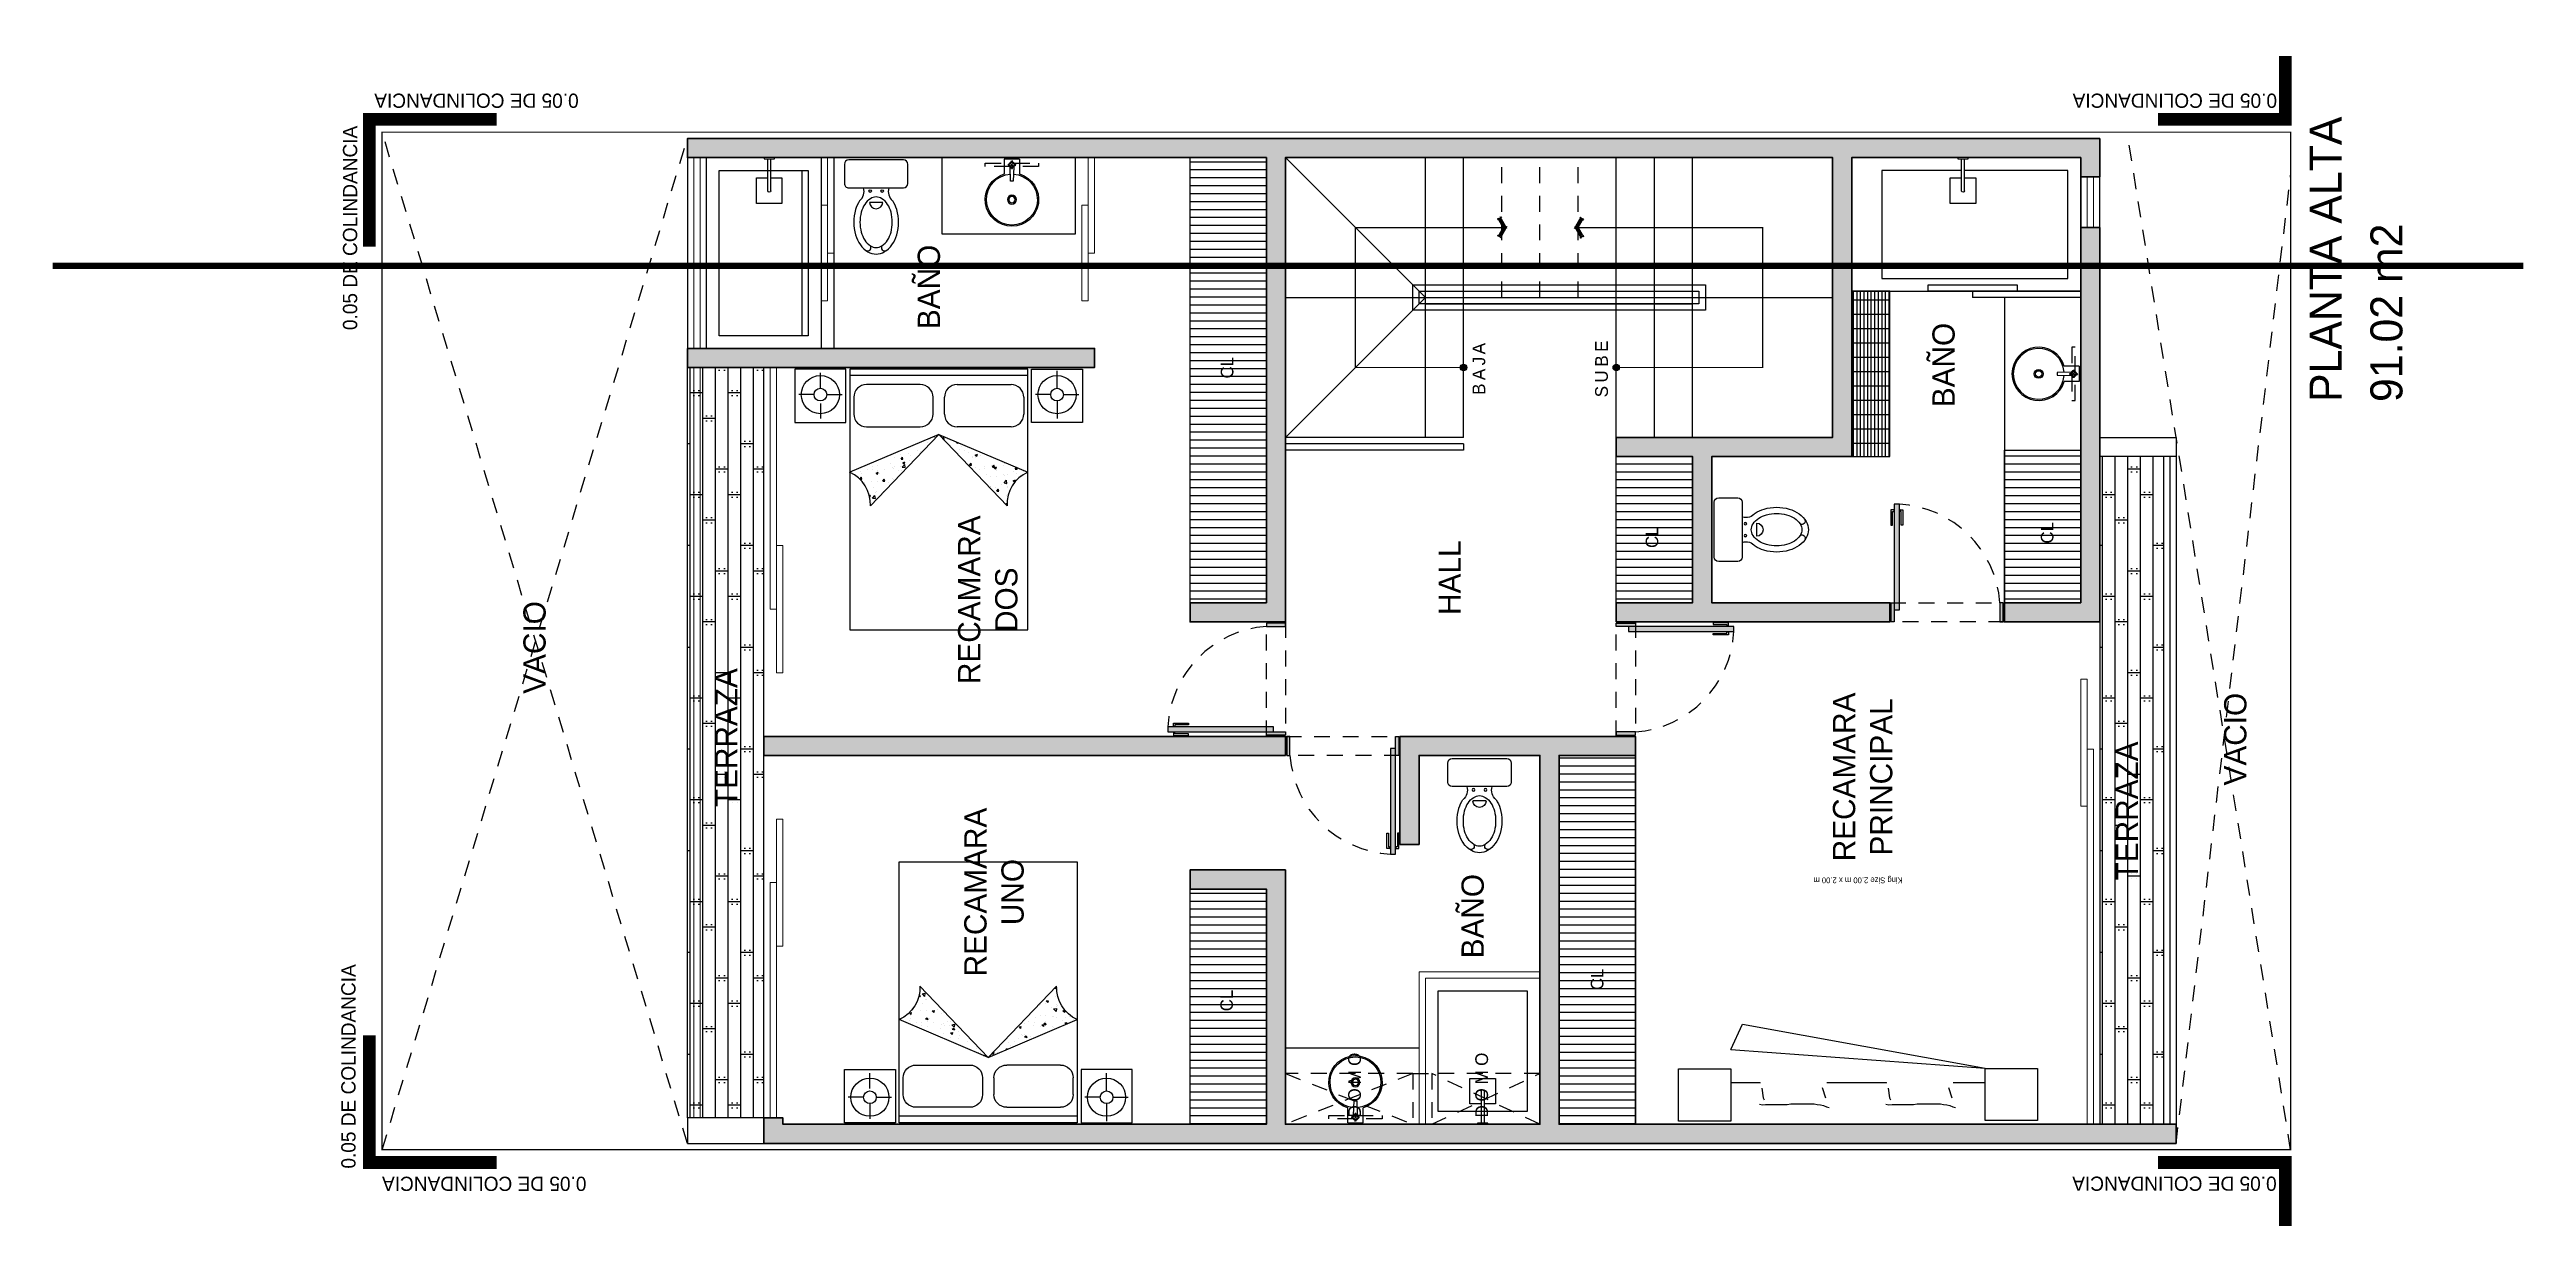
# Model space of a CAD drawing. Header units: metres. Extents: x -58 to 722, y -1100 to 345.
# Drawn here: x 70.49 to 89.95, y 8.35 to 17.65 of the extents above; entities that cross this region are included whole.
import ezdxf

# ---------------------------------------------------------------- set-up
doc = ezdxf.new("R2010")
doc.units = ezdxf.units.M
doc.header["$MEASUREMENT"] = 0
doc.set_wipeout_variables(frame=1)
for name, pattern in [('CENTER2', [1.125, 0.75, -0.125, 0.125, -0.125]), ('CONTINUA', [200, 100, 100]), ('HIDDEN2', [0.1875, 0.125, -0.0625])]:
    doc.linetypes.add(name, pattern=pattern)
doc.layers.get('0').update_dxf_attribs({"color": 255})
doc.layers.get('DEFPOINTS').update_dxf_attribs({"color": 250})
for name, color, linetype in [('A-HATCH', 252, 'Continuous'), ('A-MOBILIARIO SANITARIO', 124, 'Continuous'), ('A-PROYECCIONES', 191, 'HIDDEN2'), ('A-TEXTOS', 131, 'Continuous'), ('FSR_ARQ_001TERRENO', 8, 'Continuous'), ('FSR_ARQ_003RELLENODEMUROS', 251, 'Continuous'), ('FSR_ARQ_007PROYECCIONES', 200, 'HIDDEN2'), ('FSR_ARQ_008MOBILIARIO', 115, 'Continuous'), ('FSR_ARQ_009ESCALERA', 40, 'Continuous'), ('FSR_ARQ_010MUROBAJO', 33, 'Continuous'), ('FSR_ARQ_011MOBILIARIOSANI', 124, 'Continuous'), ('FSR_ARQ_012PUERTAS', 233, 'Continuous'), ('FSR_ARQ_014TEXTOS', 142, 'Continuous'), ('FSR_ARQ_018HATCH', 252, 'Continuous'), ('FSR_ARQ_019INDICADORES', 65, 'Continuous'), ('FSR_ARQ_024LINEACORTE', 10, 'Continuous'), ('MOBILIARIO', 125, 'Continuous')]:
    doc.layers.add(name, color=color, linetype=linetype)
doc.layers.add('FSR_ARQ_002MURO', color=150, linetype='Continuous', lineweight=30)
doc.layers.add('FSR_ARQ_013VENTANAS', color=4, linetype='Continuous', lineweight=5)
doc.styles.add('ESPACIOS', font='GOTHIC.TTF')
pattern_1 = [(180, (33.955466, 129.64211), (-8e-18, -0.0625), [])]
pattern_2 = [(90, (33.955466, 129.642112), (-0.015625, 0.0078125), [0, -0.015625])]

msp = doc.modelspace()

# ---------------------------------------------------------------- texts
at = {"layer": 'A-TEXTOS', "insert": (79.793, 15.063), "char_height": 0.0986, "attachment_point": 7, "rotation": 90, "style": 'ESPACIOS'}
msp.add_mtext_dynamic_manual_height_columns('CL', width=0.18501, gutter_width=0.296, heights=[0], dxfattribs=at)
at = {"layer": 'FSR_ARQ_014TEXTOS', "style": 'ESPACIOS'}
for s, width, gutter_width, insert, char_height, attachment_point, rotation in [('0.05 DE COLINDANCIA', 3.09515, 0.525, (74.646, 17.304), 0.112, 7, 180), ('0.05 DE COLINDANCIA', 3.09515, 0.525, (87.994, 17.304), 0.112, 7, 180), ('0.05 DE COLINDANCIA', 3.09515, 0.525, (72.907, 15.443), 0.112, 7, 90), ('\\pxi5.98854;PLANTA ALTA', 3.93119, 0.302, (88.25, 13.371), 0.2516, 1, 90), ('\\pxi5.98854;91.02 m2', 3.93119, 0.302, (88.728, 13.371), 0.2516, 1, 90), ('BAÑO', 0.84615, 0.525, (77.488, 16.114), 0.175, 9, 90), ('BAÑO', 0.84615, 0.525, (85.463, 15.5), 0.175, 9, 90), ('\\pxqc;{\\T1.3;BAJA}', 0.87446, 0.75, (81.671, 14.714), 0.1, 1, 90), ('\\pxqc;{\\T1.3;SUBE}', 0.87446, 0.75, (82.635, 14.714), 0.1, 1, 90), ('\\pxqc;RECAMARA\\PDOS', 2.22389, 0.525, (78.097, 14.435), 0.175, 9, 90), ('CL', 0.18501, 0.296, (83.132, 13.73), 0.0986, 7, 90), ('CL', 0.18501, 0.296, (86.238, 13.765), 0.0986, 7, 90), ('HALL', 0.84615, 0.525, (81.579, 13.789), 0.175, 9, 90), ('VACIO', 2.22389, 0.525, (74.389, 12.584), 0.175, 7, 90), ('\\pxqc;TERRAZA', 2.22389, 0.525, (75.894, 11.127), 0.175, 7, 90), ('VACIO', 2.22389, 0.525, (87.756, 11.863), 0.175, 7, 90), ('\\pxqc;TERRAZA', 2.22389, 0.525, (86.902, 10.551), 0.175, 7, 90), ('\\pxqc;RECAMARA\\PUNO', 2.22389, 0.525, (78.146, 9.913), 0.175, 7, 90), ('BAÑO', 0.84615, 0.525, (81.762, 11.167), 0.175, 9, 90), ('0.05 DE COLINDANCIA', 3.09515, 0.525, (72.894, 8.851), 0.112, 7, 90), ('CL', 0.18501, 0.296, (82.701, 10.254), 0.0986, 7, 90), ('CL', 0.18501, 0.296, (79.789, 10.088), 0.0986, 7, 90), ('\\pxqc;{\\T1.3;DOMO}', 0.87446, 0.75, (80.694, 9.086), 0.1, 1, 90), ('0.05 DE COLINDANCIA', 3.09515, 0.525, (74.707, 8.789), 0.112, 7, 180), ('0.05 DE COLINDANCIA', 3.09515, 0.525, (87.991, 8.79), 0.112, 7, 180)]:
    msp.add_mtext_dynamic_manual_height_columns(s, width=width, gutter_width=gutter_width, heights=[0], dxfattribs=dict(at, insert=insert, char_height=char_height, attachment_point=attachment_point, rotation=rotation))

# ---------------------------------------------------------------- blocks, each defined once
blk = doc.blocks.new('JAR-Almohada cama')
at = {"color": 0, "linetype": 'ByBlock'}
blk.add_wipeout([(-0.304, 0.169), (-0.278, 0.165), (-0.205, 0.165), (-0.18, 0.169), (-0.013, 0.169), (0.011, 0.177), (0.035, 0.177), (0.045, 0.173), (0.013, 0.166), (0.037, 0.158), (0.214, 0.149), (0.237, 0.137), (0.265, 0.115), (0.257, 0.093), (0.25, 0.041), (0.243, -0.012), (0.245, -0.028), (0.256, -0.064), (0.267, -0.1), (0.271, -0.112), (0.272, -0.13), (0.257, -0.144), (0.237, -0.149), (0.056, -0.153), (0.02, -0.154), (-0.15, -0.146), (-0.175, -0.138), (-0.199, -0.134), (-0.223, -0.134), (-0.248, -0.126), (-0.26, -0.101), (-0.265, -0.065), (-0.27, -0.029), (-0.265, 0.063), (-0.262, 0.07), (-0.282, 0.116), (-0.29, 0.14)], dxfattribs=at)
for points in [[(0.261, 0.115), (0.237, 0.121), (0.213, 0.117), (0.045, 0.117), (0.014, 0.112), (-0.168, 0.112), (-0.193, 0.116), (-0.217, 0.12), (-0.241, 0.124), (-0.265, 0.136), (-0.286, 0.14)], [(-0.261, 0.068), (-0.233, -0.013)], [(0.243, -0.01), (0.233, 0.064), (0.225, 0.081)]]:
    blk.add_lwpolyline(points, dxfattribs=at)
blk = doc.blocks.new('JAR-Cama King')
at = {"color": 0, "linetype": 'ByBlock'}
blk.add_wipeout([(-1, -0.025), (1, -0.025), (1, -1.975), (0.998, -1.99), (0.99, -2.004), (0.979, -2.015), (0.965, -2.023), (0.95, -2.025), (-0.95, -2.025), (-0.965, -2.023), (-0.979, -2.015), (-0.99, -2.004), (-0.998, -1.99), (-1, -1.975)], dxfattribs=at)
for p, q in [((-1, -0.326), (1, -0.326)), ((1, -0.589), (-1, -0.442)), ((0.907, -0.788), (-1, -0.442)), ((1, -0.589), (0.907, -0.788))]:
    blk.add_line(p, q, dxfattribs=at)
at = {"layer": 'DEFPOINTS', "color": 0, "linetype": 'ByBlock', "insert": (0, -1.925), "char_height": 0.045, "width": 1.07893, "attachment_point": 5}
blk.add_mtext('King Size 2.00 m x 2.00 m', dxfattribs=at)
at = {"color": 0, "linetype": 'ByBlock'}
for p in [(-0.48, -0.273), (0.513, -0.273)]:
    blk.add_blockref('JAR-Almohada cama', p, dxfattribs=at)
blk = doc.blocks.new('WC')
for p, q in [((0.02, 0.215), (0.02, -0.215)), ((0.205, 0.25), (0.055, 0.25)), ((0.24, -0.215), (0.24, 0.215)), ((0.353, -0.052), (0.353, 0.052)), ((0.055, -0.25), (0.205, -0.25))]:
    blk.add_line(p, q)
blk.add_lwpolyline([(0.709, 0, 0.144399), (0.695, 0.045, 0.107176), (0.65, 0.09, 0.077789), (0.589, 0.117, 0.064981), (0.51, 0.127, 0.064981), (0.431, 0.117, 0.077789), (0.37, 0.09, 0.107176), (0.325, 0.045, 0.144399), (0.311, 0, 0.144399), (0.325, -0.045, 0.107176), (0.37, -0.09, 0.077789), (0.431, -0.117, 0.064981), (0.51, -0.127, 0.064981), (0.589, -0.117, 0.077789), (0.65, -0.09, 0.107176), (0.695, -0.045, 0.144399)], format="xyb", close=True)
blk.add_lwpolyline([(0.342, -0.13, 0.072633), (0.411, -0.162, 0.070933), (0.51, -0.176, 0.070933), (0.609, -0.162, 0.082513), (0.687, -0.124, 0.10681), (0.743, -0.064, 0.133944), (0.76, 0, 0.133944)], format="xyb")
for centre in [(0.265, 0.047), (0.265, -0.047)]:
    blk.add_circle(centre, 0.01)
for centre, radius, start, end in [((0.055, 0.215), 0.035, 90, 180), ((0.205, 0.215), 0.035, 0, 90), ((0.269, 0.19), 0.0949, 252.4197, 320.4238), ((0.484, -0.091), 0.263, 106.2295, 122.8466), ((0.352, 0), 0.052, 271.9761, 88.0239), ((0.51, -0.179), 0.355, 90, 106.2295), ((0.51, -0.179), 0.355, 73.7705, 90), ((0.536, -0.091), 0.263, 54.9026, 73.7705), ((0.575, -0.035), 0.195, 30.5161, 54.9026), ((0.709, 0.067), 0.0261, 237.3898, 26.2472), ((0.634, 0), 0.126, 0, 30.5161), ((0.269, -0.19), 0.0949, 39.5762, 107.5803), ((0.709, -0.067), 0.0261, 333.7528, 122.6102), ((0.055, -0.215), 0.035, 180, 270), ((0.205, -0.215), 0.035, 270, 0)]:
    blk.add_arc(centre, radius, start, end)
blk = doc.blocks.new('*X12')
at = {"color": 0}
for p, q in [((28.749, -1.742), (28.749, -1.742)), ((28.812, -1.734), (28.812, -1.734)), ((28.882, -1.711), (28.882, -1.711)), ((28.906, -1.721), (28.906, -1.721)), ((28.957, -1.65), (28.957, -1.65)), ((28.972, -1.623), (28.972, -1.623)), ((28.984, -1.618), (28.984, -1.618)), ((29.009, -1.599), (29.016, -1.6)), ((29.016, -1.6), (29.016, -1.596)), ((29.079, -1.616), (29.087, -1.606)), ((29.085, -1.621), (29.09, -1.622)), ((29.09, -1.622), (29.087, -1.606)), ((29.118, -1.623), (29.118, -1.623)), ((29.184, -1.645), (29.189, -1.643)), ((29.184, -1.645), (29.197, -1.653)), ((29.197, -1.653), (29.199, -1.647)), ((29.208, -1.7), (29.208, -1.7)), ((29.222, -1.68), (29.222, -1.68)), ((29.252, -1.711), (29.252, -1.711)), ((29.282, -1.728), (29.282, -1.728)), ((29.333, -1.745), (29.351, -1.739)), ((29.333, -1.745), (29.346, -1.754)), ((29.346, -1.754), (29.351, -1.739)), ((29.376, -1.749), (29.376, -1.749)), ((28.368, -1.882), (28.368, -1.882)), ((28.427, -1.934), (28.439, -1.92)), ((28.427, -1.934), (28.442, -1.935)), ((28.431, -1.874), (28.431, -1.874)), ((28.436, -1.888), (28.436, -1.888)), ((28.437, -1.916), (28.437, -1.916)), ((28.442, -1.935), (28.439, -1.92)), ((28.485, -1.856), (28.485, -1.856)), ((28.523, -1.836), (28.523, -1.836)), ((28.526, -1.861), (28.526, -1.861)), ((28.554, -1.887), (28.571, -1.88)), ((28.554, -1.887), (28.566, -1.895)), ((28.566, -1.828), (28.566, -1.828)), ((28.566, -1.869), (28.566, -1.869)), ((28.566, -1.895), (28.571, -1.88)), ((28.583, -1.891), (28.583, -1.891)), ((28.607, -1.95), (28.619, -1.935)), ((28.618, -1.939), (28.618, -1.939)), ((28.619, -1.861), (28.619, -1.861)), ((28.622, -1.951), (28.619, -1.935)), ((28.669, -1.811), (28.669, -1.811)), ((28.68, -1.931), (28.68, -1.931)), ((28.683, -1.841), (28.683, -1.841)), ((28.692, -1.935), (28.692, -1.935)), ((28.695, -1.851), (28.695, -1.851)), ((28.698, -1.768), (28.698, -1.768)), ((28.7, -1.833), (28.7, -1.833)), ((28.729, -1.866), (28.729, -1.866)), ((28.746, -1.832), (28.746, -1.832)), ((28.751, -1.777), (28.763, -1.763)), ((28.751, -1.777), (28.766, -1.779)), ((28.752, -1.867), (28.752, -1.867)), ((28.76, -1.84), (28.78, -1.82)), ((28.76, -1.84), (28.783, -1.844)), ((28.766, -1.779), (28.763, -1.763)), ((28.764, -1.806), (28.781, -1.799)), ((28.764, -1.806), (28.776, -1.814)), ((28.776, -1.814), (28.781, -1.799)), ((28.783, -1.844), (28.78, -1.82)), ((28.815, -1.786), (28.815, -1.786)), ((28.824, -1.752), (28.824, -1.752)), ((29.289, -1.824), (29.301, -1.81)), ((29.289, -1.824), (29.304, -1.826)), ((29.304, -1.826), (29.301, -1.81)), ((29.311, -1.848), (29.311, -1.848)), ((29.312, -1.766), (29.312, -1.766)), ((29.314, -1.758), (29.314, -1.758)), ((29.332, -1.847), (29.332, -1.847)), ((29.335, -1.764), (29.335, -1.764)), ((29.367, -1.862), (29.367, -1.862)), ((29.405, -1.835), (29.405, -1.835)), ((29.408, -1.854), (29.408, -1.854)), ((29.42, -1.895), (29.42, -1.895)), ((29.457, -1.913), (29.457, -1.913)), ((29.46, -1.83), (29.46, -1.83)), ((29.469, -1.84), (29.481, -1.826)), ((29.469, -1.84), (29.484, -1.841)), ((29.484, -1.841), (29.481, -1.826)), ((29.483, -1.846), (29.5, -1.839)), ((29.483, -1.846), (29.495, -1.854)), ((29.495, -1.854), (29.5, -1.839)), ((29.497, -1.913), (29.497, -1.913)), ((29.5, -1.867), (29.5, -1.867)), ((29.553, -1.829), (29.553, -1.829)), ((29.553, -1.901), (29.553, -1.901)), ((29.56, -1.905), (29.56, -1.905)), ((29.561, -1.964), (29.58, -1.944)), ((29.563, -1.815), (29.563, -1.815)), ((29.583, -1.968), (29.58, -1.944)), ((29.584, -1.897), (29.584, -1.897)), ((29.587, -1.814), (29.587, -1.814)), ((29.632, -1.947), (29.649, -1.94)), ((29.632, -1.947), (29.644, -1.955)), ((29.634, -1.873), (29.634, -1.873)), ((29.644, -1.955), (29.649, -1.94)), ((29.648, -1.856), (29.659, -1.843)), ((29.648, -1.856), (29.663, -1.857)), ((29.655, -1.893), (29.655, -1.893)), ((29.663, -1.857), (29.66, -1.843)), ((29.686, -1.906), (29.686, -1.906)), ((29.714, -1.878), (29.714, -1.878)), ((28.46, -1.96), (28.46, -1.96)), ((28.502, -2.064), (28.511, -2.061)), ((28.505, -2.076), (28.506, -2.076)), ((28.506, -2.076), (28.511, -2.061)), ((28.516, -1.955), (28.516, -1.955)), ((28.52, -2.116), (28.52, -2.116)), ((28.527, -2.084), (28.546, -2.063)), ((28.527, -2.084), (28.549, -2.087)), ((28.533, -2.004), (28.533, -2.004)), ((28.549, -2.087), (28.546, -2.063)), ((28.552, -2.038), (28.552, -2.038)), ((28.56, -2.035), (28.56, -2.035)), ((28.563, -1.952), (28.563, -1.952)), ((28.607, -1.95), (28.622, -1.951)), ((28.614, -2.03), (28.614, -2.03)), ((28.65, -1.96), (28.65, -1.96)), ((29.451, -1.994), (29.451, -1.994)), ((29.454, -1.996), (29.454, -1.996)), ((29.494, -2.004), (29.494, -2.004)), ((29.503, -2.028), (29.515, -2.014)), ((29.503, -2.028), (29.518, -2.029)), ((29.518, -2.029), (29.515, -2.014)), ((29.543, -1.978), (29.543, -1.978)), ((29.561, -1.964), (29.583, -1.968)), ((29.571, -2.128), (29.585, -2.123)), ((29.571, -2.128), (29.583, -2.136)), ((29.578, -2.064), (29.578, -2.064)), ((29.581, -1.98), (29.581, -1.98)), ((29.583, -2.136), (29.584, -2.133)), ((29.584, -2), (29.584, -2)), ((29.589, -1.991), (29.589, -1.991))]:
    blk.add_line(p, q, dxfattribs=at)
blk = doc.blocks.new('CAMA1')
for p, q in [((1.4, 2.05), (0, 2.05)), ((0, 2.05), (0, 0)), ((1.4, 2), (0, 2)), ((1.4, 0), (1.4, 2.05)), ((0.032, 1.829), (0.032, 1.697)), ((0.555, 1.929), (0.132, 1.929)), ((0.655, 1.697), (0.655, 1.829)), ((0.745, 1.697), (0.745, 1.829)), ((0.845, 1.929), (1.268, 1.929)), ((1.368, 1.829), (1.368, 1.697)), ((0.132, 1.597), (0.555, 1.597)), ((1.268, 1.597), (0.845, 1.597)), ((0.7, 1.537), (0, 1.239)), ((0.7, 1.537), (0.163, 0.976)), ((0.7, 1.537), (1.237, 0.976)), ((0.7, 1.537), (1.4, 1.239)), ((0, 0), (1.4, 0))]:
    blk.add_line(p, q)
for centre, radius, start, end in [((0.132, 1.829), 0.1, 90, 180), ((0.555, 1.829), 0.1, 0, 90), ((0.845, 1.829), 0.1, 90, 180), ((1.268, 1.829), 0.1, 0, 90), ((0.132, 1.697), 0.1, 180, 270), ((0.555, 1.697), 0.1, 270, 0), ((0.845, 1.697), 0.1, 180, 270), ((1.268, 1.697), 0.1, 270, 360), ((-0.112, 0.988), 0.275, 357.4854, 65.988), ((1.512, 0.988), 0.275, 114.012, 182.5146)]:
    blk.add_arc(centre, radius, start, end)
blk.add_blockref('*X12', (-28.347, 3.12))
blk = doc.blocks.new('ARP-PUERTA 0.90')
h = blk.add_hatch(color=256)
h.dxf.hatch_style = 1
h.paths.add_polyline_path([(0.075, 0.02), (0.075, 0.85), (0.035, 0.85), (0.035, 0.02)])
h.paths.add_polyline_path([(0.01, 0.075), (0.035, 0.075), (0.035, -0.075), (0.01, -0.075)])
h.paths.add_polyline_path([(0.89, 0.075), (0.865, 0.075), (0.865, -0.075), (0.89, -0.075)])
for points in [[(0.033, 0.806), (0.008, 0.806), (0.008, 0.686), (0.02, 0.686), (0.02, 0.794), (0.033, 0.794)], [(0.035, 0.789), (0.033, 0.789), (0.033, 0.811), (0.035, 0.811)], [(0.075, 0.789), (0.078, 0.789), (0.078, 0.811), (0.075, 0.811)], [(0.078, 0.806), (0.103, 0.806), (0.103, 0.686), (0.09, 0.686), (0.09, 0.794), (0.078, 0.794)], [(0.01, 0.065), (0, 0.065), (0, -0.065), (0.01, -0.065)], [(0.89, 0.065), (0.9, 0.065), (0.9, -0.065), (0.89, -0.065)]]:
    blk.add_lwpolyline(points)
for points in [[(0.075, 0.02), (0.075, 0.85), (0.035, 0.85), (0.035, 0.02)], [(0.01, 0.075), (0.035, 0.075), (0.035, -0.075), (0.01, -0.075)], [(0.89, 0.075), (0.865, 0.075), (0.865, -0.075), (0.89, -0.075)]]:
    blk.add_lwpolyline(points, close=True)
at = {"layer": 'A-PROYECCIONES'}
blk.add_lwpolyline([(0, 0.075), (0.9, 0.075), (0.9, -0.075), (0, -0.075)], close=True, dxfattribs=at)
blk.add_arc((0.031, 0.015), 0.836, 4.1111, 86.9871, dxfattribs=at)
blk = doc.blocks.new('OVAMONO')
for p, q in [((-0.06, -0.02), (0.06, -0.02)), ((-0.06, -0.02), (-0.06, -0.136)), ((-0.021, -0.059), (-0.03, -0.059)), ((-0.014, -0.08), (-0.01, -0.191)), ((-0.01, -0.191), (0.01, -0.191)), ((-0.004, -0.041), (-0.004, -0.033)), ((-0.004, -0.093), (-0.004, -0.084)), ((0.004, -0.041), (0.004, -0.033)), ((0.004, -0.093), (0.004, -0.084)), ((0.01, -0.191), (0.014, -0.08)), ((0.03, -0.059), (0.021, -0.059)), ((0.03, -0.067), (0.021, -0.067)), ((0.06, -0.02), (0.06, -0.136))]:
    blk.add_line(p, q)
at = {"linetype": 'HIDDEN2'}
blk.add_lwpolyline([(0.21, -0.05), (-0.21, -0.05), (-0.21, -0.076), (0.21, -0.076)], close=True, dxfattribs=at)
blk.add_lwpolyline([(-0.021, -0.067), (-0.03, -0.067)])
for centre, radius in [((0, -0.063), 0.00413), ((0, -0.337), 0.035), ((0, -0.337), 0.025)]:
    blk.add_circle(centre, radius)
for centre, radius, start, end in [((0, -0.337), 0.21, 106.6032, 73.4001), ((0, -0.337), 0.2, 93.4675, 86.5338), ((-0.036, -0.063), 0.00723, 328.4667, 31.5333), ((0, -0.063), 0.0227, 99.5941, 170.4059), ((0, -0.063), 0.0227, 189.5941, 260.4059), ((-0.021, -0.041), 0.0176, 270, 0), ((-0.021, -0.084), 0.0176, 0, 90), ((0, -0.027), 0.00723, 238.4667, 301.5333), ((0, -0.099), 0.00723, 58.4667, 121.5333), ((0, -0.063), 0.0227, 9.5941, 80.4059), ((0.021, -0.041), 0.0176, 180, 270), ((0, -0.063), 0.0227, 279.5941, 350.4059), ((0.021, -0.084), 0.0176, 90, 180), ((0.036, -0.063), 0.00723, 148.4667, 211.5333)]:
    blk.add_arc(centre, radius, start, end)
blk = doc.blocks.new('ARP-REGADERA')
blk.add_wipeout([(0.04, 0), (0.04, -0.01), (0.0125, -0.01), (0.0125, -0.16), (0.1, -0.16), (0.1, -0.36), (-0.1, -0.36), (-0.1, -0.16), (-0.0125, -0.16), (-0.0125, -0.01), (-0.04, -0.01), (-0.04, 0)])
for p, q in [((-0.04, -0.01), (-0.04, 0)), ((-0.04, 0), (0.04, 0)), ((0.04, 0), (0.04, -0.01)), ((0.04, -0.01), (-0.04, -0.01)), ((-0.0125, -0.26), (-0.0125, -0.01)), ((0.0125, -0.26), (0.0125, -0.01))]:
    blk.add_line(p, q)
blk.add_lwpolyline([(-0.0125, -0.16), (-0.1, -0.16), (-0.1, -0.36), (0.1, -0.36), (0.1, -0.16), (0.0125, -0.16)])
blk.add_arc((0, -0.26), 0.0125, 180, 0)
blk = doc.blocks.new('Flecha_1')
blk.add_hatch(color=256).paths.add_polyline_path([(0, 0.00076), (0.00304, -0.001), (0.00285, -0.00132), (0, 0.00032), (-0.00285, -0.00132), (-0.00304, -0.001)])
for p, q in [((0.00032, 0.00127), (-0.00375, -0.00108)), ((0, 0), (-0.00328, -0.00189)), ((-0.00032, 0.00127), (0.00375, -0.00108)), ((0, 0), (0.00328, -0.00189)), ((-0.00361, -0.00057), (-0.00277, -0.00203)), ((0.00361, -0.00057), (0.00277, -0.00203))]:
    blk.add_line(p, q)
blk.add_lwpolyline([(0, 0.00076), (0.00304, -0.001), (0.00285, -0.00132), (0, 0.00032), (-0.00285, -0.00132), (-0.00304, -0.001)], close=True)

# ---------------------------------------------------------------- hatches: boundary and pattern name
at = {"layer": 'FSR_ARQ_003RELLENODEMUROS', "ltscale": 5}
h = msp.add_hatch(dxfattribs=at)
h.set_pattern_fill('DOTS', color=256, scale=0.25, angle=90)
h.set_pattern_definition(pattern_2)
h.paths.add_polyline_path([(75.501, 16.949), (75.501, 16.799), (80.051, 16.799), (80.051, 13.299), (79.451, 13.299), (79.451, 13.149), (80.201, 13.149), (80.201, 16.799), (84.501, 16.799), (84.501, 14.599), (82.801, 14.599), (82.801, 14.449), (83.401, 14.449), (83.401, 13.299), (82.801, 13.299), (82.801, 13.149), (84.951, 13.149), (84.951, 13.299), (83.551, 13.299), (83.551, 14.449), (84.651, 14.449), (84.651, 16.799), (86.451, 16.799), (86.451, 16.649), (86.601, 16.649), (86.601, 16.949)])
h = msp.add_hatch(dxfattribs=at)
h.set_pattern_fill('DOTS', color=256, scale=0.25, angle=90)
h.set_pattern_definition(pattern_2)
h.paths.add_polyline_path([(86.451, 16.249), (86.451, 13.299), (85.851, 13.299), (85.851, 13.149), (86.601, 13.149), (86.601, 16.249)])
h = msp.add_hatch(dxfattribs=at)
h.set_pattern_fill('DOTS', color=256, scale=0.25, angle=90)
h.set_pattern_definition(pattern_2)
h.paths.add_polyline_path([(75.501, 15.299), (75.501, 15.149), (76.251, 15.149), (78.701, 15.149), (78.701, 15.299)])
h = msp.add_hatch(dxfattribs=at)
h.set_pattern_fill('DOTS', color=256, scale=0.25, angle=90)
h.set_pattern_definition(pattern_2)
h.paths.add_polyline_path([(79.451, 11.199), (79.451, 11.049), (80.051, 11.049), (80.051, 9.199), (76.251, 9.199), (76.251, 9.249), (76.101, 9.249), (76.101, 9.049), (87.201, 9.049), (87.201, 9.199), (82.351, 9.199), (82.351, 12.099), (82.951, 12.099), (82.951, 12.249), (81.101, 12.249), (81.101, 11.399), (81.251, 11.399), (81.251, 12.099), (82.201, 12.099), (82.201, 9.199), (80.201, 9.199), (80.201, 11.199)])
h = msp.add_hatch(dxfattribs=at)
h.set_pattern_fill('DOTS', color=256, scale=0.25, angle=90)
h.set_pattern_definition(pattern_2)
h.paths.add_polyline_path([(76.101, 12.249), (76.101, 12.099), (80.201, 12.099), (80.201, 12.249)])
at = {"layer": 'FSR_ARQ_008MOBILIARIO'}
h = msp.add_hatch(dxfattribs=at)
h.set_pattern_fill('LINE', color=256, scale=0.5, angle=180, style=0)
h.set_pattern_definition(pattern_1)
h.paths.add_polyline_path([(79.451, 13.299), (79.451, 16.799), (80.051, 16.799), (80.051, 13.299)])
h = msp.add_hatch(dxfattribs=at)
h.set_pattern_fill('LINE', color=256, scale=0.5, angle=180, style=0)
h.set_pattern_definition(pattern_1)
h.paths.add_polyline_path([(82.801, 13.299), (82.801, 14.449), (83.401, 14.449), (83.401, 13.299)])
h = msp.add_hatch(dxfattribs=at)
h.set_pattern_fill('LINE', color=256, scale=0.5, angle=180, style=0)
h.set_pattern_definition(pattern_1)
h.paths.add_polyline_path([(85.851, 13.299), (85.851, 14.499), (86.451, 14.499), (86.451, 13.299)])
h = msp.add_hatch(dxfattribs=at)
h.set_pattern_fill('LINE', color=256, scale=0.5, angle=180, style=0)
h.set_pattern_definition(pattern_1)
h.paths.add_polyline_path([(82.351, 9.199), (82.351, 12.099), (82.951, 12.099), (82.951, 9.199)])
h = msp.add_hatch(dxfattribs=at)
h.set_pattern_fill('LINE', color=256, scale=0.5, angle=180, style=0)
h.set_pattern_definition(pattern_1)
h.paths.add_polyline_path([(79.451, 9.199), (79.451, 11.049), (80.051, 11.049), (80.051, 9.199)])
edge = h.paths.add_edge_path()
edge.add_line((79.451, 9.199), (79.451, 11.049))
at = {"layer": 'FSR_ARQ_018HATCH'}
h = msp.add_hatch(dxfattribs=at)
h.set_pattern_fill('BOARDWN', color=256, scale=0.05, angle=90, pattern_type=2)
h.set_pattern_definition([(90, (72.02105, 9.74879), (-0.1, 6e-18), []), (180, (72.02105, 9.7488), (-0.2, -0.2), [0.1, -0.7]), (180, (71.99105, 9.7688), (-0.2, -0.2), [0, -0.04, 0, -0.76]), (180, (71.99105, 10.5288), (-0.2, -0.2), [0, -0.04, 0, -0.76]), (180, (71.92105, 10.1488), (-0.2, -0.2), [0.1, -0.7]), (180, (71.89105, 10.1288), (-0.2, -0.2), [0, -0.04, 0, -0.76]), (180, (71.89105, 10.1688), (-0.2, -0.2), [0, -0.04, 0, -0.76])])
h.paths.add_polyline_path([(75.501, 15.149), (75.501, 9.249), (76.101, 9.249), (76.101, 15.149)])
h = msp.add_hatch(dxfattribs=at)
h.set_pattern_fill('BOARDWN', color=256, scale=0.05, angle=90, pattern_type=2)
h.set_pattern_definition([(90, (83.12105, 9.74879), (-0.1, 6e-18), []), (180, (83.12105, 9.7488), (-0.2, -0.2), [0.1, -0.7]), (180, (83.09105, 9.7688), (-0.2, -0.2), [0, -0.04, 0, -0.76]), (180, (83.09105, 10.5288), (-0.2, -0.2), [0, -0.04, 0, -0.76]), (180, (83.02105, 10.1488), (-0.2, -0.2), [0.1, -0.7]), (180, (82.99105, 10.1288), (-0.2, -0.2), [0, -0.04, 0, -0.76]), (180, (82.99105, 10.1688), (-0.2, -0.2), [0, -0.04, 0, -0.76])])
h.paths.add_polyline_path([(86.601, 14.449), (86.601, 9.199), (87.101, 9.199), (87.101, 14.449)])
at = {"layer": 'FSR_ARQ_019INDICADORES'}
h = msp.add_hatch(color=256, dxfattribs=at)
edge = h.paths.add_edge_path()
edge.add_arc((81.601, 15.149), 0.0252, 0, 360)
h = msp.add_hatch(color=256, dxfattribs=at)
edge = h.paths.add_edge_path()
edge.add_arc((82.801, 15.149), 0.0252, 0, 360)
at = {"layer": 'MOBILIARIO'}
h = msp.add_hatch(dxfattribs=at)
h.set_pattern_fill('GRATE', color=256, scale=0.9, angle=90)
h.set_pattern_definition([(90, (33.955466, 129.642112), (-0.028125, 2e-18), []), (180, (33.95547, 129.64211), (-1e-17, -0.1125), [])])
h.paths.add_polyline_path([(84.651, 15.749), (84.651, 14.449), (84.951, 14.449), (84.951, 15.749)])

# ---------------------------------------------------------------- linework, layer by layer
at = {"layer": 'A-HATCH'}
for points in [[(86.451, 15.749), (86.451, 16.799), (84.651, 16.799), (84.651, 15.749)], [(75.751, 15.399), (75.751, 16.699), (76.401, 16.699), (76.401, 15.399)], [(81.401, 9.299), (81.401, 10.249), (82.101, 10.249), (82.101, 9.299)]]:
    msp.add_lwpolyline(points, close=True, dxfattribs=at)
at = {"layer": 'A-PROYECCIONES'}
for p, q in [((81.201, 9.599), (80.201, 9.599)), ((81.201, 9.599), (81.201, 9.199)), ((81.201, 9.599), (81.351, 9.599)), ((82.201, 9.599), (81.351, 9.599)), ((81.351, 9.599), (81.351, 9.199))]:
    msp.add_line(p, q, dxfattribs=at)
at = {"layer": 'FSR_ARQ_001TERRENO', "const_width": 0.1}
for points in [[(87.059, 17.099), (88.059, 17.099), (88.059, 17.599)], [(73.001, 16.099), (73.001, 17.099), (74.001, 17.099)], [(74.001, 8.899), (73.001, 8.899), (73.001, 9.899)], [(88.059, 8.399), (88.059, 8.899), (87.059, 8.899)]]:
    msp.add_lwpolyline(points, dxfattribs=at)
at = {"layer": 'FSR_ARQ_001TERRENO', "const_width": 0.01}
msp.add_lwpolyline([(88.101, 8.999), (73.101, 8.999), (73.101, 16.999), (88.101, 16.999)], close=True, dxfattribs=at)
at = {"layer": 'FSR_ARQ_002MURO'}
for points in [[(82.801, 13.299), (83.401, 13.299), (83.401, 14.449), (82.801, 14.449), (82.801, 14.599), (84.501, 14.599), (84.501, 16.799), (80.201, 16.799), (80.201, 13.149), (79.451, 13.149), (79.451, 13.299), (80.051, 13.299), (80.051, 16.799), (75.501, 16.799), (75.501, 16.949), (86.601, 16.949), (86.601, 16.649), (86.451, 16.649), (86.451, 16.799), (84.651, 16.799), (84.651, 14.449), (83.551, 14.449), (83.551, 13.299), (84.951, 13.299), (84.951, 13.149), (82.801, 13.149)], [(86.601, 16.249), (86.451, 16.249), (86.451, 13.299), (85.851, 13.299), (85.851, 13.149), (86.601, 13.149)], [(75.501, 15.299), (78.701, 15.299), (78.701, 15.149), (76.251, 15.149), (76.251, 15.149), (75.501, 15.149)], [(81.251, 11.399), (81.251, 12.099), (82.201, 12.099), (82.201, 9.199), (80.201, 9.199), (80.201, 11.199), (79.451, 11.199), (79.451, 11.049), (80.051, 11.049), (80.051, 9.199), (76.251, 9.199), (76.251, 9.249), (76.101, 9.249), (76.101, 9.049), (87.201, 9.049), (87.201, 9.199), (82.351, 9.199), (82.351, 12.099), (82.951, 12.099), (82.951, 12.249), (81.101, 12.249), (81.101, 11.399)]]:
    msp.add_lwpolyline(points, close=True, dxfattribs=at)
at = {"layer": 'FSR_ARQ_002MURO', "ltscale": 0.005}
msp.add_lwpolyline([(76.101, 12.099), (80.201, 12.099), (80.201, 12.249), (76.101, 12.249)], close=True, dxfattribs=at)
at = {"layer": 'FSR_ARQ_007PROYECCIONES'}
for p, q in [((75.501, 9.049), (73.101, 16.999)), ((73.101, 8.999), (75.501, 16.949)), ((88.101, 8.999), (86.816, 16.999)), ((81.901, 15.699), (81.901, 16.799)), ((82.201, 15.699), (82.201, 16.799)), ((82.501, 15.699), (82.501, 16.799)), ((87.201, 9.049), (88.101, 16.662)), ((81.201, 9.599), (80.201, 9.199)), ((80.201, 9.599), (81.201, 9.199))]:
    msp.add_line(p, q, dxfattribs=at)
at = {"layer": 'FSR_ARQ_008MOBILIARIO'}
for p, q in [((76.546, 14.986), (76.546, 15.106)), ((78.406, 14.986), (78.406, 15.124)), ((76.496, 14.936), (76.376, 14.936)), ((76.546, 14.867), (76.546, 14.747)), ((76.596, 14.936), (76.716, 14.936)), ((78.356, 14.936), (78.236, 14.936)), ((78.406, 14.886), (78.406, 14.747)), ((78.456, 14.936), (78.576, 14.936)), ((82.801, 13.299), (82.801, 14.449)), ((87.101, 14.449), (87.101, 9.199)), ((87.151, 14.449), (87.151, 9.199)), ((82.951, 9.199), (82.951, 12.099)), ((79.451, 9.199), (79.451, 11.049)), ((76.935, 9.481), (76.935, 9.601)), ((78.795, 9.462), (78.795, 9.601)), ((76.885, 9.412), (76.765, 9.412)), ((76.935, 9.362), (76.935, 9.242)), ((76.985, 9.412), (77.105, 9.412))]:
    msp.add_line(p, q, dxfattribs=at)
for points in [[(79.451, 13.299), (79.451, 16.799), (80.051, 16.799), (80.051, 13.299)], [(76.346, 15.136), (76.346, 14.717), (76.746, 14.717), (76.746, 15.136)], [(78.606, 15.136), (78.606, 14.717), (78.206, 14.717), (78.206, 15.136)], [(85.851, 13.299), (85.851, 14.499), (86.451, 14.499), (86.451, 13.299)], [(76.735, 9.212), (76.735, 9.631), (77.135, 9.631), (77.135, 9.212)], [(78.995, 9.212), (78.995, 9.631), (78.595, 9.631), (78.595, 9.212)]]:
    msp.add_lwpolyline(points, close=True, dxfattribs=at)
msp.add_lwpolyline([(84.651, 15.749), (84.651, 14.449), (84.951, 14.449), (84.951, 15.749), (84.651, 15.749)], dxfattribs=at)
for centre, radius in [((76.546, 14.936), 0.15), ((78.406, 14.936), 0.15), ((76.546, 14.936), 0.05), ((78.406, 14.936), 0.05), ((76.935, 9.412), 0.15), ((78.795, 9.412), 0.15), ((76.935, 9.412), 0.05), ((78.795, 9.412), 0.05)]:
    msp.add_circle(centre, radius, dxfattribs=at)
at = {"layer": 'FSR_ARQ_009ESCALERA'}
for p, q in [((81.301, 15.699), (80.201, 16.799)), ((81.301, 15.699), (81.301, 16.799)), ((81.601, 15.699), (81.601, 16.799)), ((82.801, 15.699), (82.801, 16.799)), ((83.101, 15.699), (83.101, 16.799)), ((83.401, 15.699), (83.401, 16.799)), ((80.201, 15.699), (81.301, 15.699)), ((81.301, 15.699), (80.201, 14.599)), ((81.301, 15.699), (83.401, 15.699)), ((81.301, 14.599), (81.301, 15.699)), ((81.601, 14.599), (81.601, 15.699)), ((82.801, 14.599), (82.801, 15.699)), ((83.101, 14.599), (83.101, 15.699)), ((83.401, 15.699), (84.501, 15.699)), ((83.401, 14.599), (83.401, 15.699)), ((75.501, 9.249), (75.501, 15.149)), ((76.101, 12.249), (76.101, 15.149)), ((81.601, 14.599), (80.201, 14.599)), ((87.201, 14.449), (87.201, 9.199)), ((86.601, 13.149), (86.601, 9.199)), ((76.101, 9.249), (76.101, 12.099))]:
    msp.add_line(p, q, dxfattribs=at)
at = {"layer": 'FSR_ARQ_010MUROBAJO'}
for points in [[(75.651, 16.799), (75.501, 16.799), (75.501, 15.299), (75.651, 15.299)], [(86.451, 16.249), (86.601, 16.249), (86.601, 16.649), (86.451, 16.649)], [(86.601, 14.449), (86.601, 14.599), (87.201, 14.599), (87.201, 14.449)], [(76.101, 9.249), (75.501, 9.249), (75.501, 9.049), (76.101, 9.049)]]:
    msp.add_lwpolyline(points, close=True, dxfattribs=at)
at = {"layer": 'FSR_ARQ_011MOBILIARIOSANI'}
for p, q in [((76.551, 16.799), (76.551, 15.299)), ((76.651, 16.799), (76.651, 15.299)), ((85.851, 15.699), (85.851, 13.299)), ((81.251, 9.799), (80.201, 9.799))]:
    msp.add_line(p, q, dxfattribs=at)
msp.add_lwpolyline([(77.501, 16.8), (77.501, 16.199), (78.551, 16.199), (78.551, 16.799)], dxfattribs=at)
msp.add_lwpolyline([(86.351, 15.849), (86.351, 16.699), (84.889, 16.699), (84.889, 15.849)], close=True, dxfattribs=at)
at = {"layer": 'FSR_ARQ_013VENTANAS'}
for p, q in [((75.551, 16.799), (75.551, 15.299)), ((75.601, 16.799), (75.601, 15.299)), ((76.601, 16.799), (76.601, 16.049)), ((76.651, 16.799), (76.651, 16.049)), ((78.701, 16.8), (78.701, 16.199)), ((86.501, 16.249), (86.501, 16.649)), ((86.551, 16.249), (86.551, 16.649)), ((76.601, 16.049), (76.651, 16.049)), ((75.551, 9.249), (75.551, 15.149)), ((75.601, 9.249), (75.601, 15.149)), ((86.501, 12.149), (86.501, 9.199)), ((86.501, 12.149), (86.551, 12.149)), ((86.551, 12.149), (86.551, 9.199)), ((76.151, 9.249), (76.151, 11.099)), ((76.201, 11.099), (76.151, 11.099)), ((76.201, 9.249), (76.201, 11.099)), ((81.251, 10.399), (82.201, 10.399)), ((81.251, 10.399), (81.251, 9.199)), ((81.301, 10.349), (82.201, 10.349)), ((81.301, 10.349), (81.301, 9.199))]:
    msp.add_line(p, q, dxfattribs=at)
for points in [[(78.651, 16.049), (78.651, 16.8), (78.701, 16.8), (78.701, 16.049)], [(76.551, 15.674), (76.551, 16.424), (76.601, 16.424), (76.601, 15.674)], [(78.601, 15.674), (78.601, 16.426), (78.651, 16.426), (78.651, 15.674)]]:
    msp.add_lwpolyline(points, close=True, dxfattribs=at)
for points in [[(76.201, 15.149), (76.201, 13.249), (76.151, 13.249), (76.151, 15.149)], [(76.201, 12.749), (76.201, 13.749), (76.251, 13.749), (76.251, 12.749), (76.201, 12.749)], [(86.501, 11.699), (86.501, 12.699), (86.451, 12.699), (86.451, 11.699), (86.501, 11.699)], [(76.201, 11.599), (76.201, 10.599), (76.251, 10.599), (76.251, 11.599), (76.201, 11.599)]]:
    msp.add_lwpolyline(points, dxfattribs=at)
at = {"layer": 'FSR_ARQ_019INDICADORES', "ltscale": 10, "const_width": 0.01}
for points in [[(81.601, 15.149), (80.751, 15.149), (80.751, 16.249), (81.901, 16.249)], [(82.801, 15.149), (83.951, 15.149), (83.951, 16.249), (82.501, 16.249)]]:
    msp.add_lwpolyline(points, dxfattribs=at)
at = {"layer": 'FSR_ARQ_019INDICADORES'}
for centre in [(81.601, 15.149), (82.801, 15.149)]:
    msp.add_circle(centre, 0.0252, dxfattribs=at)
at = {"layer": 'FSR_ARQ_024LINEACORTE', "linetype": 'CENTER2', "const_width": 0.05}
msp.add_lwpolyline([(70.512, 15.948), (89.929, 15.948)], dxfattribs=at)
at = {"layer": 'MOBILIARIO'}
for p, q in [((81.301, 15.749), (83.401, 15.749)), ((81.301, 15.649), (83.401, 15.649)), ((86.451, 15.749), (85.601, 15.749)), ((85.601, 15.749), (85.601, 15.699)), ((86.451, 15.699), (85.601, 15.699)), ((79.451, 13.299), (79.451, 15.149)), ((81.601, 14.549), (80.201, 14.549)), ((81.601, 14.499), (80.201, 14.499)), ((81.601, 14.549), (81.601, 14.499)), ((85.876, 14.499), (86.451, 14.499)), ((78.745, 9.412), (78.625, 9.412)), ((78.795, 9.362), (78.795, 9.223)), ((78.845, 9.412), (78.965, 9.412))]:
    msp.add_line(p, q, dxfattribs=at)
for points in [[(81.201, 15.599), (81.201, 15.799), (83.501, 15.799), (83.501, 15.599)], [(81.251, 15.649), (81.251, 15.749), (83.451, 15.749), (83.451, 15.649)], [(82.801, 13.299), (82.801, 14.449), (83.401, 14.449), (83.401, 13.299)], [(82.351, 9.199), (82.351, 12.099), (82.951, 12.099), (82.951, 9.199)], [(79.451, 9.199), (79.451, 11.049), (80.051, 11.049), (80.051, 9.199)]]:
    msp.add_lwpolyline(points, close=True, dxfattribs=at)
msp.add_lwpolyline([(85.951, 15.749), (85.251, 15.749), (85.251, 15.799), (85.951, 15.799), (85.951, 15.749)], dxfattribs=at)

# ---------------------------------------------------------------- block references
at = {"layer": 'FSR_ARQ_008MOBILIARIO'}
msp.add_blockref('CAMA1', (76.776, 13.086), dxfattribs=at)
at = {"layer": 'FSR_ARQ_008MOBILIARIO', "xscale": -1, "rotation": 180}
msp.add_blockref('CAMA1', (77.165, 11.262), dxfattribs=at)
at = {"layer": 'FSR_ARQ_011MOBILIARIOSANI', "rotation": 270}
for name, p in [('WC', (76.984, 16.801)), ('OVAMONO', (86.458, 15.099))]:
    msp.add_blockref(name, p, dxfattribs=at)
at = {"layer": 'FSR_ARQ_011MOBILIARIOSANI', "xscale": -1}
msp.add_blockref('OVAMONO', (78.051, 16.806), dxfattribs=at)
for name, p, rotation in [('WC', (83.551, 13.874), 180), ('WC', (81.726, 12.094), 90), ('OVAMONO', (80.751, 9.192), 180)]:
    msp.add_blockref(name, p, dxfattribs=dict(at, rotation=rotation))
at = {"layer": 'FSR_ARQ_012PUERTAS'}
msp.add_blockref('ARP-PUERTA 0.90', (84.951, 13.224), dxfattribs=at)
for p, rotation in [((80.126, 12.249), 90), ((82.876, 13.149), 270), ((81.101, 12.174), 180)]:
    msp.add_blockref('ARP-PUERTA 0.90', p, dxfattribs=dict(at, rotation=rotation))
at = {"layer": 'FSR_ARQ_019INDICADORES', "ltscale": 0.01, "yscale": 22.34780478919463, "zscale": 22.34780478919463}
for p, xscale, rotation in [((81.913, 16.249), 22.34780478919463, 270.0000000000007), ((82.501, 16.249), -22.34780478919463, 89.99999999999928)]:
    msp.add_blockref('Flecha_1', p, dxfattribs=dict(at, xscale=xscale, rotation=rotation))

msp.set_redraw_order([(e.dxf.handle, doc.entitydb.next_handle()) for e in msp.query("TEXT MTEXT ATTDEF DIMENSION ARC_DIMENSION")])  # texts and dimensions are drawn at this point

# ---------------------------------------------------------------- next in the draw order: block references
at = {"layer": 'A-MOBILIARIO SANITARIO', "xscale": -1}
msp.add_blockref('ARP-REGADERA', (76.144, 16.799), dxfattribs=at)
at = {"layer": 'FSR_ARQ_008MOBILIARIO', "rotation": 180}
msp.add_blockref('JAR-Cama King', (84.701, 9.199), dxfattribs=at)
at = {"layer": 'FSR_ARQ_011MOBILIARIOSANI', "xscale": -1}
msp.add_blockref('ARP-REGADERA', (85.526, 16.799), dxfattribs=at)
at = {"layer": 'FSR_ARQ_011MOBILIARIOSANI', "xscale": -1, "rotation": 180}
msp.add_blockref('ARP-REGADERA', (81.751, 9.199), dxfattribs=at)

# ---------------------------------------------------------------- next in the draw order: linework, layer by layer
at = {"layer": 'FSR_ARQ_007PROYECCIONES'}
for p, q in [((82.201, 9.199), (81.351, 9.599)), ((81.351, 9.199), (82.201, 9.599))]:
    msp.add_line(p, q, dxfattribs=at)
at = {"layer": 'FSR_ARQ_008MOBILIARIO'}
msp.add_lwpolyline([(83.291, 9.224), (83.291, 9.634), (83.701, 9.634), (83.701, 9.224)], close=True, dxfattribs=at)
at = {"layer": 'FSR_ARQ_008MOBILIARIO', "linetype": 'CONTINUA'}
msp.add_lwpolyline([(85.701, 9.228), (85.701, 9.637), (86.111, 9.637), (86.111, 9.228)], close=True, dxfattribs=at)
at = {"layer": 'FSR_ARQ_011MOBILIARIOSANI'}
for points in [[(75.751, 15.399), (75.751, 16.699), (76.451, 16.699), (76.451, 15.399)], [(81.401, 9.299), (81.401, 10.249), (82.101, 10.249), (82.101, 9.299)]]:
    msp.add_lwpolyline(points, close=True, dxfattribs=at)

# ---------------------------------------------------------------- next in the draw order: texts
at = {"layer": 'FSR_ARQ_014TEXTOS', "rotation": 90, "style": 'ESPACIOS'}
for s, width, gutter_width, insert, char_height, attachment_point in [('\\pxqc;RECAMARA PRINCIPAL', 2.22389, 0.525, (84.973, 13.042), 0.175, 9), ('\\pxqc;{\\T1.3;DOMO}', 0.87446, 0.75, (81.693, 9.086), 0.1, 1)]:
    msp.add_mtext_dynamic_manual_height_columns(s, width=width, gutter_width=gutter_width, heights=[0], dxfattribs=dict(at, insert=insert, char_height=char_height, attachment_point=attachment_point))

doc.saveas('drawing.dxf')
